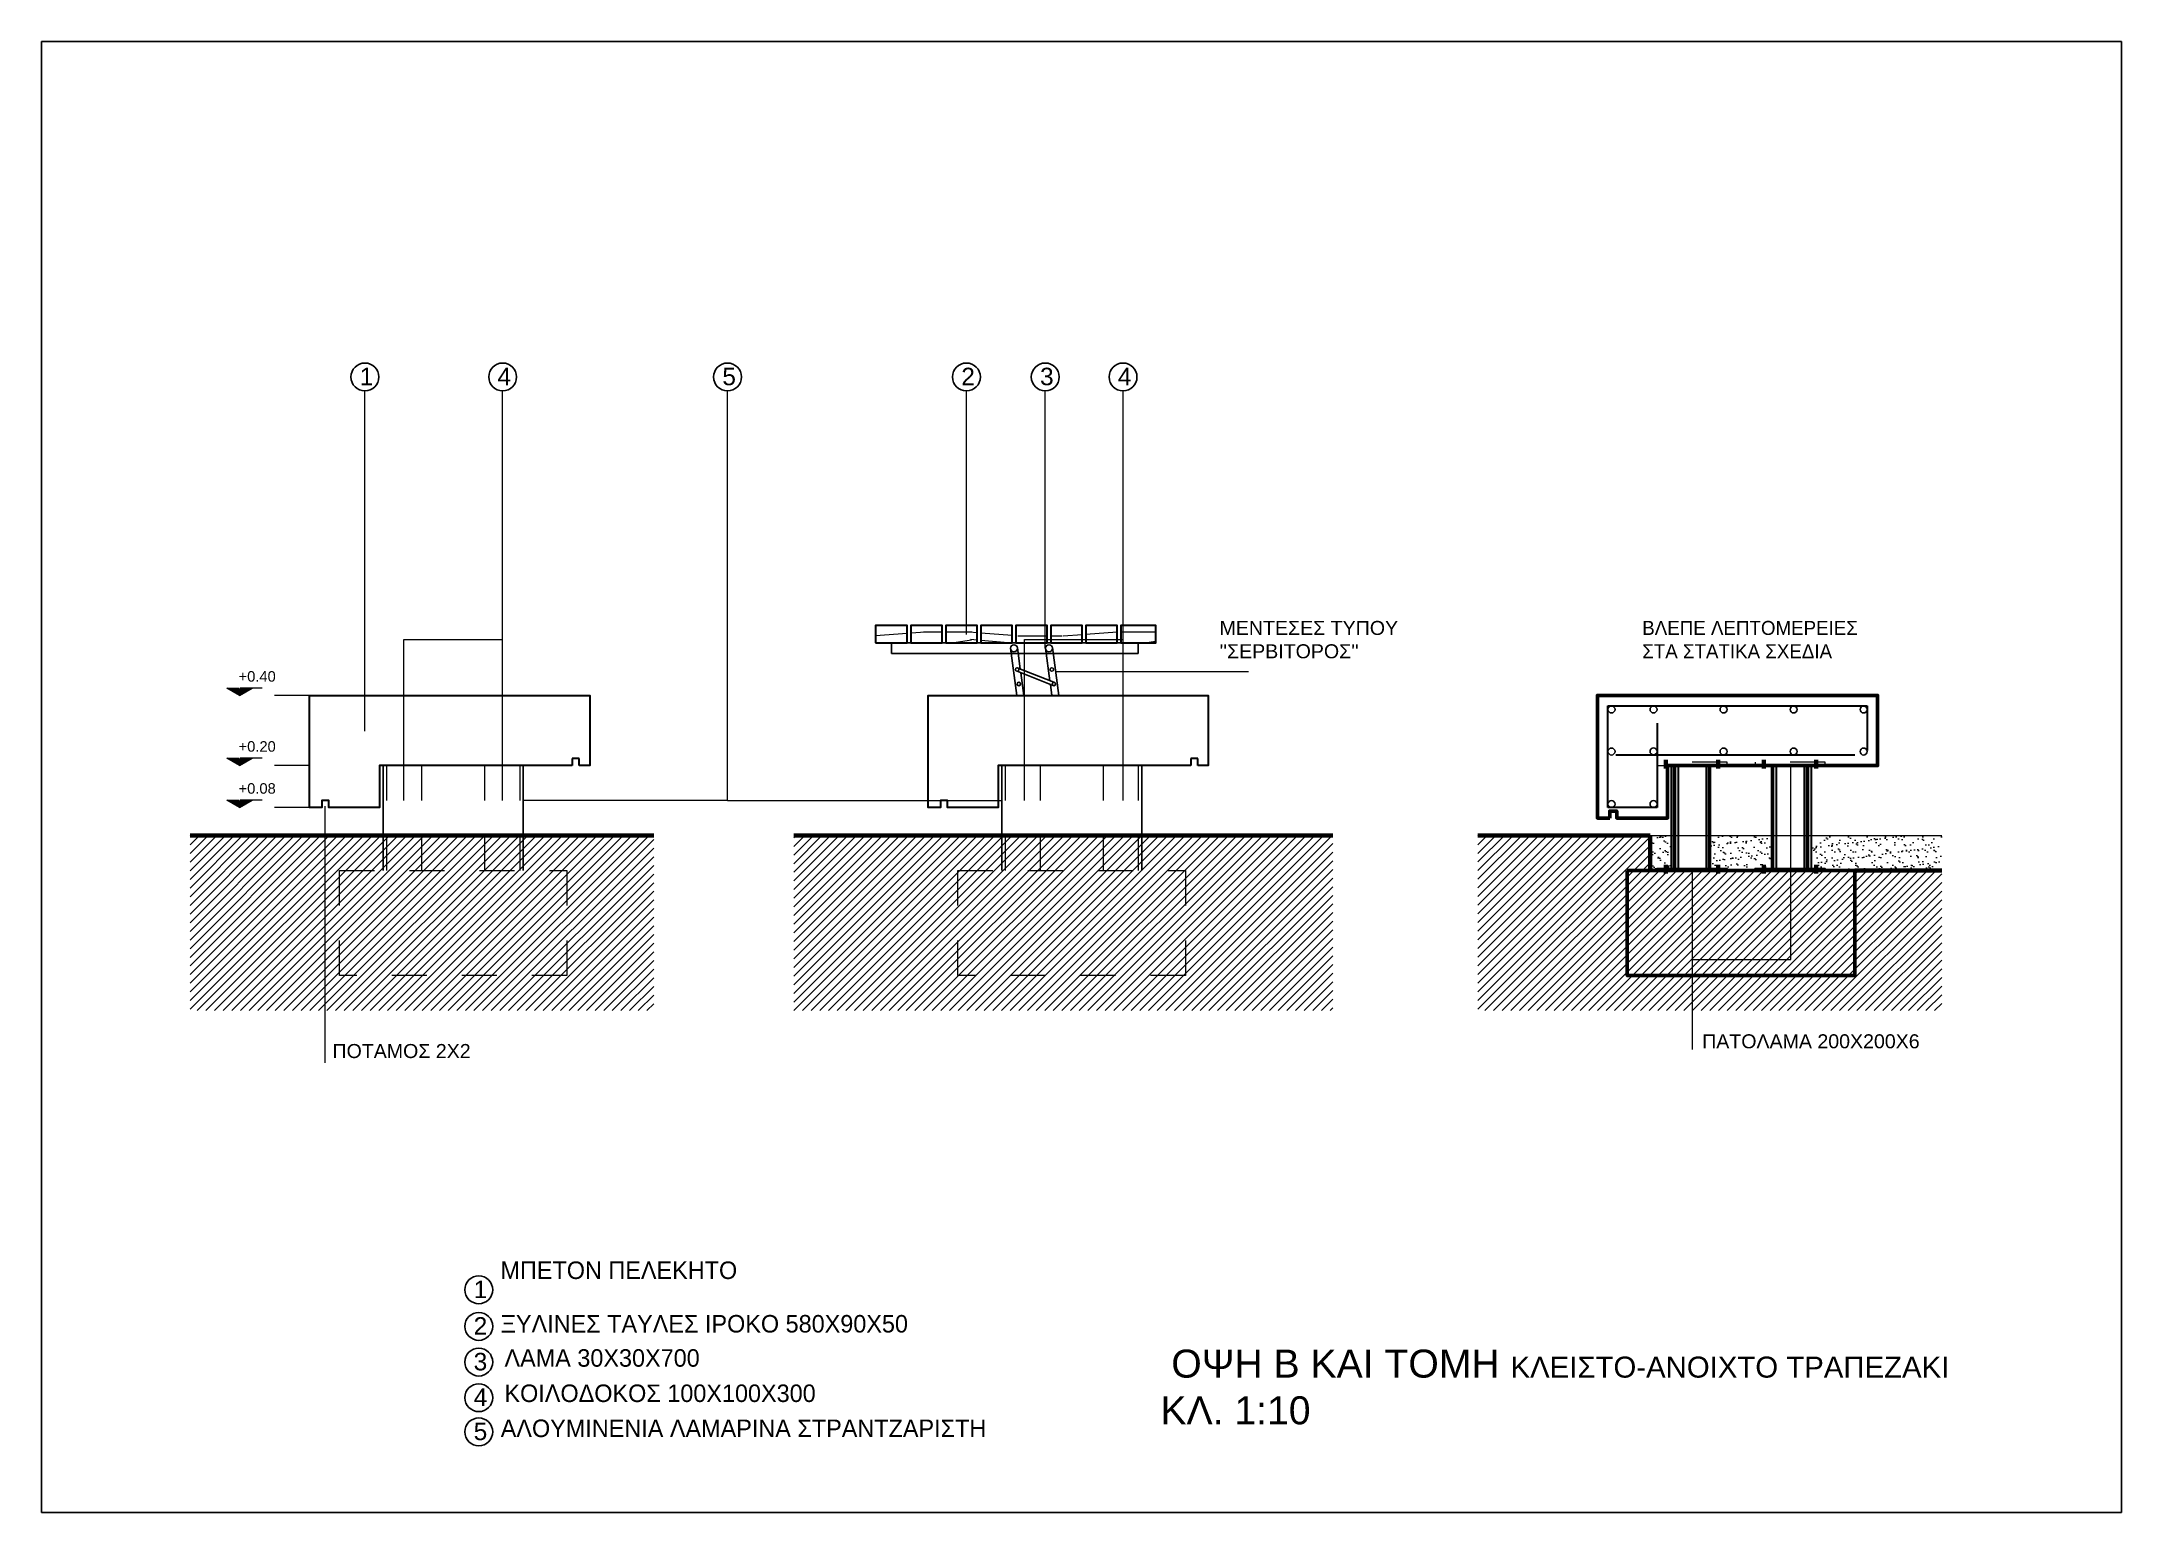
# Model space of a CAD drawing. Header units: millimetres. Extents: x -2.1 to 56.3, y -12 to 10.2.
# Drawn here: x 35 to 40.94, y 0 to 4.2 of the extents above; entities that cross this region are included whole.
import ezdxf

# ---------------------------------------------------------------- set-up
doc = ezdxf.new("R2010")
doc.units = ezdxf.units.MM
doc.header["$LTSCALE"] = 0.01
doc.linetypes.add('ACAD_ISO02W100', pattern=[15, 12, -3])
doc.linetypes.add('DOT', pattern=[6.35, 0, -6.35])
for name, color, linetype, lineweight in [('CONCRETE', 253, 'Continuous', 30), ('EDAFOS', 32, 'Continuous', 60), ('HIDDEN', 254, 'Continuous', 20), ('METAL', 4, 'Continuous', 25), ('PROVOLH', 81, 'Continuous', 5), ('SECTION', 92, 'Continuous', 53), ('SYMBOLS', 51, 'Continuous', 15), ('WOOD', 33, 'Continuous', 30)]:
    doc.layers.add(name, color=color, linetype=linetype, lineweight=lineweight)
doc.layers.add('HATCH EDAFOS', color=45, linetype='Continuous', true_color=0xa38662)
doc.layers.add('HATCH WOOD', color=35, linetype='Continuous', lineweight=9, true_color=0x96704a)
doc.layers.add('ΤΕΧΤ', color=35, linetype='Continuous')
doc.styles.get("Standard").update_dxf_attribs({"font": 'arial.ttf'})

msp = doc.modelspace()

# ---------------------------------------------------------------- texts
at = {"layer": 'SYMBOLS', "char_height": 0.03, "attachment_point": 1}
for s, insert in [('+0.40', (35.5627, 2.4023)), ('+0.20', (35.5627, 2.2023)), ('+0.08', (35.5627, 2.0823))]:
    msp.add_mtext_dynamic_manual_height_columns(s, width=0.237489, gutter_width=0.5, heights=[0], dxfattribs=dict(at, insert=insert))
at = {"layer": 'WOOD', "insert": (37.7371, 0.4649), "char_height": 0.08, "attachment_point": 1}
msp.add_mtext_dynamic_manual_height_columns('\\pi0.45835; ΟΨΗ B KAI TOMH {\\H0.75x;ΚΛΕΙΣΤΟ-ANOIXTO ΤΡΑΠΕΖΑΚΙ\\P\\pi2.289;}ΚΛ. 1:10', width=2.70426, gutter_width=12.5, heights=[0], dxfattribs=at)
at = {"layer": 'ΤΕΧΤ'}
msp.add_text('ΠΑΤΟΛΑΜΑ 200Χ200Χ6', height=0.04, dxfattribs=at).set_placement((39.7426, 1.3253))
at = {"layer": 'ΤΕΧΤ', "attachment_point": 1}
for s, width, insert, char_height in [('1', 0.250901, (35.9085, 3.2687), 0.05), ('4', 0.250901, (36.302, 3.2687), 0.05), ('5', 0.250901, (36.9442, 3.2687), 0.05), ('2', 0.250901, (37.6267, 3.2687), 0.05), ('3', 0.250901, (37.8516, 3.2687), 0.05), ('4', 0.250901, (38.0739, 3.2687), 0.05), ("ΜΕΝΤΕΣΕΣ ΤΥΠΟΥ ''ΣΕΡΒΙΤΟΡΟΣ''", 0.69046, (38.3643, 2.5457), 0.04), ('{\\fCentury Gothic|b0|i0|c161|p34;ΒΛΕΠΕ ΛΕΠΤΟΜΕΡΕΙΕΣ ΣΤΑ ΣΤΑΤΙΚΑ ΣΧΕΔΙΑ \\H1.261x; }', 0.667527, (39.5715, 2.5457), 0.04), ('ΠΟΤΑΜΟΣ 2Χ2', 0.998206, (35.8307, 1.3375), 0.04), ('{\\fCentury Gothic|b0|i0|c161|p34;\\H0.5x;ΜΠΕΤΟΝ ΠΕΛΕΚΗΤΟ\\H2x;^I}', 1.541212, (36.3105, 0.7165), 0.1), ('1', 0.250901, (36.234, 0.662), 0.05), ('2', 0.250901, (36.234, 0.5575), 0.05), ('{\\fCentury Gothic|b0|i0|c161|p34;ΞΥΛΙΝΕΣ ΤΑΥΛΕΣ ΙΡΟΚΟ 580Χ90Χ50}', 2.54701, (36.3113, 0.5637), 0.05), ('3', 0.250901, (36.234, 0.4556), 0.05), ('{\\fCentury Gothic|b0|i0|c161|p34;ΛΑΜΑ 30Χ30Χ700}', 2.54701, (36.322, 0.466), 0.05), ('{\\fCentury Gothic|b0|i0|c161|p34;ΚΟΙΛΟΔΟΚΟΣ 100Χ100Χ300}', 2.54701, (36.322, 0.3652), 0.05), ('4', 0.250901, (36.234, 0.3539), 0.05), ('5', 0.250901, (36.234, 0.2563), 0.05), ('{\\fCentury Gothic|b0|i0|c161|p34;ΑΛΟΥΜΙΝΕΝΙΑ ΛΑΜΑΡΙΝΑ ΣΤΡΑΝΤΖΑΡΙΣΤΗ}', 2.54701, (36.3113, 0.2651), 0.05)]:
    msp.add_mtext_dynamic_manual_height_columns(s, width=width, gutter_width=0.5, heights=[0], dxfattribs=dict(at, insert=insert, char_height=char_height))

# ---------------------------------------------------------------- hatches: boundary and pattern name
at = {"layer": 'HATCH EDAFOS', "transparency": 33554585}
h = msp.add_hatch(dxfattribs=at)
h.set_pattern_fill('ANSI31', color=256, scale=0.0055)
h.set_pattern_definition([(45, (0.803282, -8.093034), (-0.012347852, 0.012347852), [])])
h.paths.add_polyline_path([(36.7485, 1.9328), (35.424, 1.9328), (35.424, 1.4328), (36.7485, 1.4328)])
h.paths.add_polyline_path([(38.688, 1.9328), (37.1485, 1.9328), (37.1485, 1.4328), (38.688, 1.4328)])
at = {"layer": 'HATCH WOOD', "transparency": 33554636}
h = msp.add_hatch(dxfattribs=at)
h.set_pattern_fill('4WOOD006', color=256, scale=0.55, pattern_type=2)
h.set_pattern_definition([(349.6952, (0.97378, -7.669534), (3.30000053, -0.54999718), [0.0614917, -6.087695]), (0, (1.0343, -7.68053), (0.55, 0.55), [0.0605, -0.4895]), (18.4349, (1.09478, -7.68053), (1.1000002, 0.5499991), [0.0521774, -1.687075]), (172.875, (1.14428, -7.664034), (3.85000021, -0.54999906), [0.044343, -4.389899]), (174.8056, (1.10028, -7.658534), (5.50000037, -0.549997374), [0.06075, -6.014199]), (194.0362, (1.03978, -7.65303), (-1.6500003, -0.54999893), [0.068031, -2.1996766]), (9.4623, (1.01778, -7.66953), (2.75000043, 0.54999898), [0.0334554, -3.312064]), (353.6598, (1.05078, -7.664034), (-4.39999967, 0.55000087), [0.049805, -4.930657]), (185.7106, (1.10028, -7.669534), (-4.94999968, -0.55000072), [0.0552745, -5.4721573]), (168.6901, (1.04528, -7.67503), (2.2000004, -0.5499987), [0.0280445, -2.776416]), (354.8056, (0.92428, -7.675034), (-5.50000037, 0.549997374), [0.06075, -6.014199]), (348.6901, (0.98478, -7.68053), (-2.2000004, 0.5499987), [0.056089, -2.7483714]), (0, (1.0398, -7.69153), (0.55, 0.55), [0.066, -0.484]), (20.556, (1.10578, -7.691534), (2.75000101, 1.0999978), [0.046992, -4.65221]), (3.8141, (1.14978, -7.675034), (7.699999638, 0.550003368), [0.082683, -8.1856296]), (354.8056, (1.23228, -7.669534), (-5.50000037, 0.549997374), [0.06075, -6.014199]), (0, (1.2928, -7.67503), (0.55, 0.55), [0.0605, -0.4895]), (5.1944, (0.80328, -7.675034), (5.50000037, 0.549997374), [0.06075, -6.014199]), (354.8056, (0.86378, -7.669534), (-5.50000037, 0.549997374), [0.06075, -6.014199]), (0, (0.8033, -7.66403), (0.55, 0.55), [0.033, -0.517]), (5.1944, (0.83628, -7.664034), (5.50000037, 0.549997374), [0.06075, -6.014199]), (0, (0.8968, -7.65853), (0.55, 0.55), [0.055, -0.495]), (10.3048, (0.95178, -7.658534), (-3.30000053, -0.54999718), [0.0614917, -6.087695]), (5.1944, (1.01228, -7.647534), (5.50000037, 0.549997374), [0.06075, -6.014199]), (354.8056, (1.07278, -7.642034), (-5.50000037, 0.549997374), [0.06075, -6.014199]), (354.8056, (1.13328, -7.647534), (-5.50000037, 0.549997374), [0.06075, -6.014199]), (351.8699, (1.19378, -7.65303), (-3.29999988, 0.54999965), [0.0777816, -3.811305]), (0, (1.2708, -7.66403), (0.55, 0.55), [0.0825, -0.4675]), (347.4712, (1.24878, -7.994034), (2.75000018, -0.54999978), [0.050707, -5.020042]), (354.2894, (1.29828, -8.005034), (-4.94999968, 0.55000072), [0.0552745, -5.4721573]), (8.1301, (1.24878, -7.99403), (3.29999988, 0.54999965), [0.038891, -3.850196]), (9.4623, (1.28728, -7.98853), (2.75000043, 0.54999898), [0.06691, -3.278609]), (0, (0.8033, -7.97753), (0.55, 0.55), [0.066, -0.484]), (350.5377, (0.86928, -7.97753), (-2.75000043, 0.54999898), [0.0334554, -3.312064]), (201.8014, (0.90228, -7.98303), (1.65000015, 0.54999995), [0.0296186, -2.932222]), (192.9946, (0.87478, -7.994034), (4.950000422, 1.099998668), [0.0733793, -7.264536]), (352.875, (1.30928, -7.994034), (-3.85000021, 0.54999906), [0.044343, -4.389899]), (7.125, (1.30928, -7.994034), (3.85000021, 0.54999906), [0.044343, -4.389899]), (0, (0.8033, -7.98853), (0.55, 0.55), [0.044, -0.506]), (194.0362, (0.84728, -7.98853), (-1.6500003, -0.54999893), [0.045354, -2.222354]), (356.6335, (0.924282, -7.972034), (-8.799999627, 0.55000603), [0.093662, -9.272501]), (357.7094, (1.017782, -7.977534), (-13.200000071, 0.549997664), [0.13761, -13.6233856]), (3.1798, (1.155282, -7.983034), (9.350000276, 0.549995073), [0.099153, -9.8161134]), (9.4623, (1.25428, -7.97753), (2.75000043, 0.54999898), [0.100366, -3.245154]), (10.3048, (0.80328, -8.027034), (-3.30000053, -0.54999718), [0.0614917, -6.087695]), (15.9454, (0.86378, -8.01603), (-2.20000007, -0.54999994), [0.080081, -3.9239794]), (0, (0.9408, -7.99403), (0.55, 0.55), [0.0715, -0.4785]), (351.8699, (1.01228, -7.99403), (-3.29999988, 0.54999965), [0.0777816, -3.811305]), (3.5763, (1.08928, -8.005034), (8.25000036, 0.549994895), [0.0881716, -8.728999]), (351.2538, (1.17728, -7.999534), (3.849999635, -0.55000231), [0.072341, -7.1617793]), (345.9638, (1.24878, -8.01053), (-1.6500003, 0.54999893), [0.068031, -2.1996766]), (0, (1.3148, -8.02703), (0.55, 0.55), [0.0385, -0.5115]), (174.8056, (0.92428, -7.972034), (5.50000037, -0.549997374), [0.121499, -5.95345]), (355.2364, (0.80328, -7.939034), (-6.05000052, 0.549995343), [0.1324576, -6.4904196]), (0, (0.9353, -7.95003), (0.55, 0.55), [0.1265, -0.4235]), (4.0856, (1.06178, -7.950034), (7.15000008, 0.549997873), [0.154392, -7.565225]), (0, (1.2158, -7.93903), (0.55, 0.55), [0.1375, -0.4125]), (7.125, (0.80328, -8.054534), (3.85000021, 0.54999906), [0.1330274, -4.3012145]), (6.3402, (0.93528, -8.038034), (4.39999967, 0.55000087), [0.0996094, -4.8808523]), (357.5104, (1.034282, -8.027034), (-12.099999714, 0.550009826), [0.1266193, -12.5353316]), (353.4802, (1.160782, -8.032534), (-14.299999885, 1.649999739), [0.193753, -19.1815536]), (3.0128, (0.803282, -7.697034), (9.900000006, 0.550002258), [0.1046447, -10.359819]), (351.8699, (0.90778, -7.69153), (-3.29999988, 0.54999965), [0.1166726, -3.772415]), (357.6141, (1.023282, -7.708034), (-12.650000288, 0.549990524), [0.1321144, -13.079339]), (10.6197, (1.15528, -7.713534), (-6.049999123, -1.100004446), [0.0895334, -8.8638176]), (0, (1.2433, -7.69703), (0.55, 0.55), [0.11, -0.44]), (356.8202, (0.803282, -7.631034), (-9.350000276, 0.549995073), [0.099153, -9.8161134]), (6.009, (0.902282, -7.636534), (-5.499999863, -0.549999625), [0.1050775, -10.4026577]), (6.7098, (1.006782, -7.625534), (-4.95000055, -0.549996635), [0.0941446, -9.3203385]), (354.2894, (1.10028, -7.614534), (-4.94999968, 0.55000072), [0.110549, -5.416883]), (347.9052, (1.21028, -7.625534), (-4.94999923, 1.100003703), [0.078748, -7.7960536]), (9.4623, (1.28728, -7.64203), (2.75000043, 0.54999898), [0.06691, -3.278609]), (3.8141, (0.80328, -7.735534), (7.699999638, 0.550003368), [0.082683, -8.1856296]), (347.1957, (0.885782, -7.730034), (-7.149998816, 1.650004063), [0.1240855, -12.28448]), (0, (1.0068, -7.75753), (0.55, 0.55), [0.1375, -0.4125]), (5.4403, (1.144282, -7.757534), (-6.050000172, -0.549996354), [0.1160225, -11.48624]), (6.7098, (1.259782, -7.746534), (-4.95000055, -0.549996635), [0.0941446, -9.3203385]), (0, (0.8033, -7.59253), (0.55, 0.55), [0.0935, -0.4565]), (8.1301, (0.89678, -7.59253), (3.29999988, 0.54999965), [0.155564, -3.733524]), (357.6141, (1.050782, -7.570534), (-12.650000288, 0.549990524), [0.1321144, -13.079339]), (354.4725, (1.182782, -7.576034), (11.550000946, -1.099991959), [0.1712964, -16.958356]), (6.8428, (0.803282, -8.093034), (-9.349999651, -1.100004399), [0.1384867, -13.7101596]), (0, (0.9408, -8.07653), (0.55, 0.55), [0.154, -0.396]), (356.3478, (1.094782, -8.076534), (-17.0500005182, 1.0999930142), [0.259026, -25.64358]), (0, (0.8033, -7.90053), (0.55, 0.55), [0.132, -0.418]), (4.7636, (0.93528, -7.900534), (6.05000052, 0.549995343), [0.1324576, -6.4904196]), (358.1524, (1.067282, -7.889534), (-16.500000255, 0.549996887), [0.1705886, -16.88828]), (357.2737, (1.237782, -7.895034), (-11.000000162, 0.54999781), [0.115631, -11.447457]), (354.8056, (0.80328, -7.812534), (-5.50000037, 0.549997374), [0.121499, -5.95345]), (0, (0.9243, -7.82353), (0.55, 0.55), [0.176, -0.374]), (1.9092, (1.100282, -7.823534), (15.949999467, 0.550013333), [0.165092, -16.344072]), (3.5763, (1.26528, -7.818034), (8.25000036, 0.549994895), [0.0881716, -8.728999])])
h.paths.add_polyline_path([(37.4721, 2.5328), (37.3821, 2.5328), (37.3821, 2.4828), (37.4721, 2.4828)])
h.paths.add_polyline_path([(37.5721, 2.5328), (37.4821, 2.5328), (37.4821, 2.4828), (37.5721, 2.4828)])
h.paths.add_polyline_path([(37.6721, 2.5328), (37.5821, 2.5328), (37.5821, 2.4828), (37.6721, 2.4828)])
h.paths.add_polyline_path([(37.7721, 2.5328), (37.6821, 2.5328), (37.6821, 2.4828), (37.7721, 2.4828)])
h.paths.add_polyline_path([(37.8721, 2.5328), (37.7821, 2.5328), (37.7821, 2.4828), (37.8721, 2.4828)])
h.paths.add_polyline_path([(37.9721, 2.5328), (37.8821, 2.5328), (37.8821, 2.4828), (37.9721, 2.4828)])
h.paths.add_polyline_path([(38.0721, 2.5328), (37.9821, 2.5328), (37.9821, 2.4828), (38.0721, 2.4828)])
h.paths.add_polyline_path([(38.1821, 2.5328), (38.0821, 2.5328), (38.0821, 2.4828), (38.1821, 2.4828)])
h.paths.add_polyline_path([(37.4275, 2.9002), (38.3104, 2.9002), (38.3104, 3.0033), (37.4275, 3.0033)], flags=9)
at = {"layer": 'PROVOLH', "transparency": 33554470}
h = msp.add_hatch(dxfattribs=at)
h.set_pattern_fill('AR-SAND', color=256, scale=0.00067)
h.set_pattern_definition([(37.5, (-4.968547, -0.152602), (-0.001072021, 0.032790687), [0, -0.02586736, 0, -0.0289306, 0, -0.02765425]), (7.5, (-4.968547, -0.1526), (0.03011806, 0.04802728), [0, -0.01395476, 0, -0.02331466, 0, -0.00893445]), (327.5, (-4.98948, -0.152602), (0.052996489, 9.6291e-05), [0, -0.008509, 0, -0.0306324, 0, -0.0399923]), (317.5, (-4.98948, -0.1526), (0.051158282, 0.014936265), [0, -0.0042545, 0, -0.02008124, 0, -0.0229743])])
h.paths.add_polyline_path([(39.6537, 1.9328), (39.5937, 1.9328), (39.5937, 1.8328), (39.6137, 1.8328), (39.6137, 1.8428), (39.6537, 1.8428)])
h.paths.add_polyline_path([(39.9437, 1.9328), (39.7637, 1.9328), (39.7637, 1.8428), (39.8137, 1.8428), (39.8137, 1.8328), (39.8937, 1.8328), (39.8937, 1.8428), (39.9437, 1.8428)])
h.paths.add_polyline_path([(40.4268, 1.9328), (40.0537, 1.9328), (40.0537, 1.8428), (40.0937, 1.8428), (40.0937, 1.8328), (40.1787, 1.8328), (40.4268, 1.8328)])
at = {"layer": 'SYMBOLS', "transparency": 33554508}
h = msp.add_hatch(color=256, dxfattribs=at)
h.dxf.hatch_style = 1
h.paths.add_polyline_path([(35.6013, 2.3536), (35.5669, 2.3536), (35.5295, 2.3536), (35.5654, 2.3328)])
h = msp.add_hatch(color=256, dxfattribs=at)
h.dxf.hatch_style = 1
h.paths.add_polyline_path([(35.6013, 2.1536), (35.5669, 2.1536), (35.5295, 2.1536), (35.5654, 2.1328)])
h = msp.add_hatch(color=256, dxfattribs=at)
h.dxf.hatch_style = 1
h.paths.add_polyline_path([(35.6013, 2.0336), (35.5669, 2.0336), (35.5295, 2.0336), (35.5654, 2.0128)])
at = {"layer": 'SYMBOLS'}
h = msp.add_hatch(dxfattribs=at)
h.set_pattern_fill('ANSI31', color=256, scale=0.0055)
h.set_pattern_definition([(45, (-3.228547, -8.245635), (-0.012347852, 0.012347852), [])])
h.paths.add_polyline_path([(40.1787, 1.8328), (39.5287, 1.8328), (39.5937, 1.8328), (39.5937, 1.9328), (39.1023, 1.9328), (39.1023, 1.4328), (40.4268, 1.4328), (40.4268, 1.8328)])

# ---------------------------------------------------------------- linework, layer by layer
msp.add_lwpolyline([(37.97, 4.2), (40.94, 4.2), (40.94, 0), (37.97, 0), (35, 0), (35, 4.2)], close=True)
at = {"layer": 'CONCRETE'}
for p, q in [((39.4737, 2.0128), (39.4737, 2.3028)), ((39.4737, 2.3028), (40.2137, 2.3028)), ((40.2137, 2.3028), (40.2137, 2.1752)), ((39.6137, 2.2542), (39.6137, 2.0128)), ((36.5354, 2.1528), (36.5154, 2.1528)), ((36.5154, 2.1528), (36.5154, 2.1328)), ((36.5354, 2.1328), (36.5354, 2.1528)), ((38.3021, 2.1528), (38.2821, 2.1528)), ((38.2821, 2.1528), (38.2821, 2.1328)), ((38.3021, 2.1328), (38.3021, 2.1528)), ((40.179, 2.1628), (39.4959, 2.1628)), ((39.6537, 2.1328), (39.6537, 1.8388)), ((39.6737, 2.1328), (39.6737, 1.8388)), ((39.7537, 2.1328), (39.7537, 1.8388)), ((39.9537, 2.1328), (39.9537, 1.8388)), ((40.0337, 2.1328), (40.0337, 1.8388)), ((40.0537, 2.1328), (40.0537, 1.8388)), ((39.6137, 2.0128), (39.4737, 2.0128))]:
    msp.add_line(p, q, dxfattribs=at)
for points in [[(36.5154, 2.1328), (35.9654, 2.1328), (35.9654, 2.1328), (35.9654, 2.0128), (35.8204, 2.0128), (35.8204, 2.0328), (35.8004, 2.0328), (35.8004, 2.0128), (35.7654, 2.0128), (35.7654, 2.3328), (36.5654, 2.3328), (36.5654, 2.1328), (36.5354, 2.1328)], [(38.2821, 2.1328), (37.7321, 2.1328), (37.7321, 2.1328), (37.7321, 2.0128), (37.5871, 2.0128), (37.5871, 2.0328), (37.5671, 2.0328), (37.5671, 2.0128), (37.5321, 2.0128), (37.5321, 2.3328), (38.3321, 2.3328), (38.3321, 2.1328), (38.3021, 2.1328)]]:
    msp.add_lwpolyline(points, dxfattribs=at)
at = {"layer": 'EDAFOS'}
for p, q in [((39.6387, 2.1243), (39.6387, 2.1493)), ((39.7887, 2.1243), (39.7887, 2.1493)), ((39.9187, 2.1243), (39.9187, 2.1493)), ((40.0687, 2.1243), (40.0687, 2.1493)), ((35.424, 1.9328), (36.7485, 1.9328)), ((37.1485, 1.9328), (38.688, 1.9328)), ((39.1023, 1.9328), (39.5937, 1.9328)), ((39.5937, 1.9328), (39.5937, 1.8328)), ((39.6387, 1.8243), (39.6387, 1.8493)), ((39.7887, 1.8243), (39.7887, 1.8493)), ((39.9187, 1.8243), (39.9187, 1.8493)), ((40.0687, 1.8243), (40.0687, 1.8493)), ((40.1787, 1.8328), (40.4268, 1.8328))]:
    msp.add_line(p, q, dxfattribs=at)
at = {"layer": 'HIDDEN', "linetype": 'ACAD_ISO02W100', "ltscale": 0.04}
for p, q in [((35.9854, 2.1328), (35.9854, 1.9328)), ((36.0854, 2.1328), (36.0854, 1.9328)), ((36.2654, 2.1328), (36.2654, 1.9328)), ((36.3654, 2.1328), (36.3654, 1.9328)), ((37.7521, 2.1328), (37.7521, 1.9328)), ((37.7521, 2.1328), (37.7521, 1.9328)), ((37.8521, 2.1328), (37.8521, 1.9328)), ((38.0321, 2.1328), (38.0321, 1.9328)), ((38.1321, 2.1328), (38.1321, 1.9328)), ((35.9854, 1.9328), (35.9854, 1.8328)), ((35.9854, 1.9328), (35.9854, 1.8328)), ((36.0854, 1.9328), (36.0854, 1.8328)), ((36.2654, 1.9328), (36.2654, 1.8328)), ((36.3654, 1.9328), (36.3654, 1.8328)), ((37.7521, 1.9328), (37.7521, 1.8328)), ((37.7521, 1.9328), (37.7521, 1.8328)), ((37.8521, 1.9328), (37.8521, 1.8328)), ((38.0321, 1.9328), (38.0321, 1.8328)), ((38.1321, 1.9328), (38.1321, 1.8328))]:
    msp.add_line(p, q, dxfattribs=at)
for points in [[(39.6137, 2.1328), (39.8137, 2.1328), (39.8137, 2.1428), (39.6137, 2.1428)], [(39.8937, 2.1328), (40.0937, 2.1328), (40.0937, 2.1428), (39.8937, 2.1428)], [(35.8504, 1.8328), (36.5004, 1.8328), (36.5004, 1.5328), (35.8504, 1.5328)], [(37.6171, 1.8328), (38.2671, 1.8328), (38.2671, 1.5328), (37.6171, 1.5328)]]:
    msp.add_lwpolyline(points, close=True, dxfattribs=at)
at = {"layer": 'METAL'}
for p, q in [((37.4271, 2.4828), (38.1321, 2.4828)), ((37.4271, 2.4528), (37.4271, 2.4828)), ((38.1321, 2.4528), (37.4271, 2.4528)), ((37.7671, 2.4675), (37.7857, 2.3328)), ((37.7868, 2.4702), (37.7953, 2.4084)), ((37.8671, 2.4675), (37.8799, 2.375)), ((37.8868, 2.4702), (37.9057, 2.3328)), ((38.1321, 2.4828), (38.1321, 2.4528)), ((37.7861, 2.412), (37.8912, 2.3705)), ((37.7861, 2.402), (37.8912, 2.3605)), ((37.7967, 2.3978), (37.8057, 2.3328)), ((37.8813, 2.3644), (37.8857, 2.3328)), ((35.9754, 2.1328), (35.9754, 1.8328)), ((36.3754, 2.1328), (36.3754, 1.8328)), ((37.7421, 2.1328), (37.7421, 1.8328)), ((38.1421, 2.1328), (38.1421, 1.8328))]:
    msp.add_line(p, q, dxfattribs=at)
for points in [[(39.6137, 1.8328), (39.8137, 1.8328), (39.8137, 1.8388), (39.6137, 1.8388)], [(39.8937, 1.8328), (40.0937, 1.8328), (40.0937, 1.8388), (39.8937, 1.8388)]]:
    msp.add_lwpolyline(points, close=True, dxfattribs=at)
for centre, radius in [((37.7771, 2.4675), 0.01), ((37.8771, 2.4675), 0.01), ((37.7861, 2.407), 0.005), ((37.8852, 2.407), 0.005), ((37.7911, 2.3655), 0.005), ((37.8912, 2.3655), 0.005)]:
    msp.add_circle(centre, radius, dxfattribs=at)
at = {"layer": 'PROVOLH'}
msp.add_line((39.5937, 1.9328), (40.4268, 1.9328), dxfattribs=at)
at = {"layer": 'SECTION', "ltscale": 0.04}
for p, q in [((39.6637, 2.1328), (39.6637, 1.8388)), ((39.7637, 2.1328), (39.7637, 1.8388)), ((39.9437, 2.1328), (39.9437, 1.8388)), ((40.0437, 2.1328), (40.0437, 1.8388))]:
    msp.add_line(p, q, dxfattribs=at)
for points in [[(39.4787, 1.9828), (39.4437, 1.9828), (39.4437, 2.3328), (40.2437, 2.3328), (40.2437, 2.1328), (39.6437, 2.1328), (39.6437, 2.1328), (39.6437, 1.9828), (39.4987, 1.9828), (39.4987, 2.0028), (39.4787, 2.0028)], [(39.5287, 1.8328), (40.1787, 1.8328), (40.1787, 1.5328), (39.5287, 1.5328)]]:
    msp.add_lwpolyline(points, close=True, dxfattribs=at)
at = {"layer": 'SYMBOLS'}
for p, q in [((35.9233, 2.2307), (35.9233, 3.2026)), ((36.3168, 2.0328), (36.3168, 3.2026)), ((36.959, 2.0328), (36.959, 3.2026)), ((37.6414, 2.507), (37.6414, 3.2026)), ((37.8664, 2.4678), (37.8664, 3.2026)), ((38.0887, 2.0328), (38.0887, 3.2026)), ((36.0349, 2.0328), (36.0349, 2.4927)), ((36.0349, 2.4927), (36.3168, 2.4927)), ((37.8068, 2.0328), (37.8068, 2.4927)), ((37.8068, 2.4927), (38.0887, 2.4927)), ((37.8962, 2.4015), (38.4468, 2.4015)), ((35.6295, 2.3536), (35.5668, 2.3536)), ((35.6295, 2.1536), (35.5668, 2.1536)), ((39.9961, 1.5789), (39.9961, 2.1378)), ((35.6295, 2.0336), (35.5668, 2.0336)), ((36.959, 2.0328), (36.3754, 2.0328)), ((36.959, 2.0328), (37.7421, 2.0328)), ((35.8087, 2.0169), (35.8087, 1.2834)), ((39.7145, 1.8355), (39.7145, 1.3222)), ((39.7145, 1.5789), (39.9961, 1.5789))]:
    msp.add_line(p, q, dxfattribs=at)
at = {"layer": 'SYMBOLS', "linetype": 'DOT', "ltscale": 0.01}
for p, q in [((35.7654, 2.3328), (35.5654, 2.3328)), ((35.7654, 2.1328), (35.5654, 2.1328)), ((35.7654, 2.0128), (35.5654, 2.0128))]:
    msp.add_line(p, q, dxfattribs=at)
at = {"layer": 'SYMBOLS'}
for points in [[(35.5654, 2.3328), (35.5295, 2.3536), (35.5639, 2.3536)], [(35.5654, 2.3328), (35.6013, 2.3536), (35.5669, 2.3536)], [(35.5654, 2.1328), (35.5295, 2.1536), (35.5639, 2.1536)], [(35.5654, 2.1328), (35.6013, 2.1536), (35.5669, 2.1536)], [(35.5654, 2.0128), (35.5295, 2.0336), (35.5639, 2.0336)], [(35.5654, 2.0128), (35.6013, 2.0336), (35.5669, 2.0336)]]:
    msp.add_lwpolyline(points, dxfattribs=at)
at = {"layer": 'WOOD'}
for points in [[(37.3821, 2.4828), (37.4721, 2.4828), (37.4721, 2.5328), (37.3821, 2.5328), (37.3821, 2.4828)], [(37.4821, 2.4828), (37.5721, 2.4828), (37.5721, 2.5328), (37.4821, 2.5328), (37.4821, 2.4828)], [(37.5821, 2.4828), (37.6721, 2.4828), (37.6721, 2.5328), (37.5821, 2.5328), (37.5821, 2.4828)], [(37.6821, 2.4828), (37.7721, 2.4828), (37.7721, 2.5328), (37.6821, 2.5328), (37.6821, 2.4828)], [(37.7821, 2.4828), (37.8721, 2.4828), (37.8721, 2.5328), (37.7821, 2.5328), (37.7821, 2.4828)], [(37.8821, 2.4828), (37.9721, 2.4828), (37.9721, 2.5328), (37.8821, 2.5328), (37.8821, 2.4828)], [(37.9821, 2.4828), (38.0721, 2.4828), (38.0721, 2.5328), (37.9821, 2.5328), (37.9821, 2.4828)], [(38.0821, 2.4828), (38.1821, 2.4828), (38.1821, 2.5328), (38.0821, 2.5328), (38.0821, 2.4828)]]:
    msp.add_lwpolyline(points, dxfattribs=at)
at = {"layer": 'ΤΕΧΤ'}
for centre, radius in [((35.9233, 3.2424), 0.0398), ((36.3168, 3.2424), 0.0398), ((36.959, 3.2424), 0.0398), ((37.6414, 3.2424), 0.0398), ((37.8664, 3.2424), 0.0398), ((38.0887, 3.2424), 0.0398), ((39.4837, 2.2928), 0.01), ((39.6037, 2.2928), 0.01), ((39.8037, 2.2928), 0.01), ((40.0037, 2.2928), 0.01), ((40.2037, 2.2928), 0.01), ((39.4837, 2.1728), 0.01), ((39.6037, 2.1732), 0.01), ((39.8037, 2.1728), 0.01), ((40.0037, 2.1728), 0.01), ((40.2037, 2.1728), 0.01), ((39.4837, 2.0228), 0.01), ((39.6037, 2.0228), 0.01), ((36.2487, 0.6356), 0.0398), ((36.2487, 0.5311), 0.0398), ((36.2487, 0.4292), 0.0398), ((36.2487, 0.3275), 0.0398), ((36.2487, 0.23), 0.0398)]:
    msp.add_circle(centre, radius, dxfattribs=at)

msp.set_redraw_order([(e.dxf.handle, doc.entitydb.next_handle()) for e in msp.query("TEXT MTEXT ATTDEF DIMENSION ARC_DIMENSION")])  # texts and dimensions are drawn at this point

doc.saveas('drawing.dxf')
